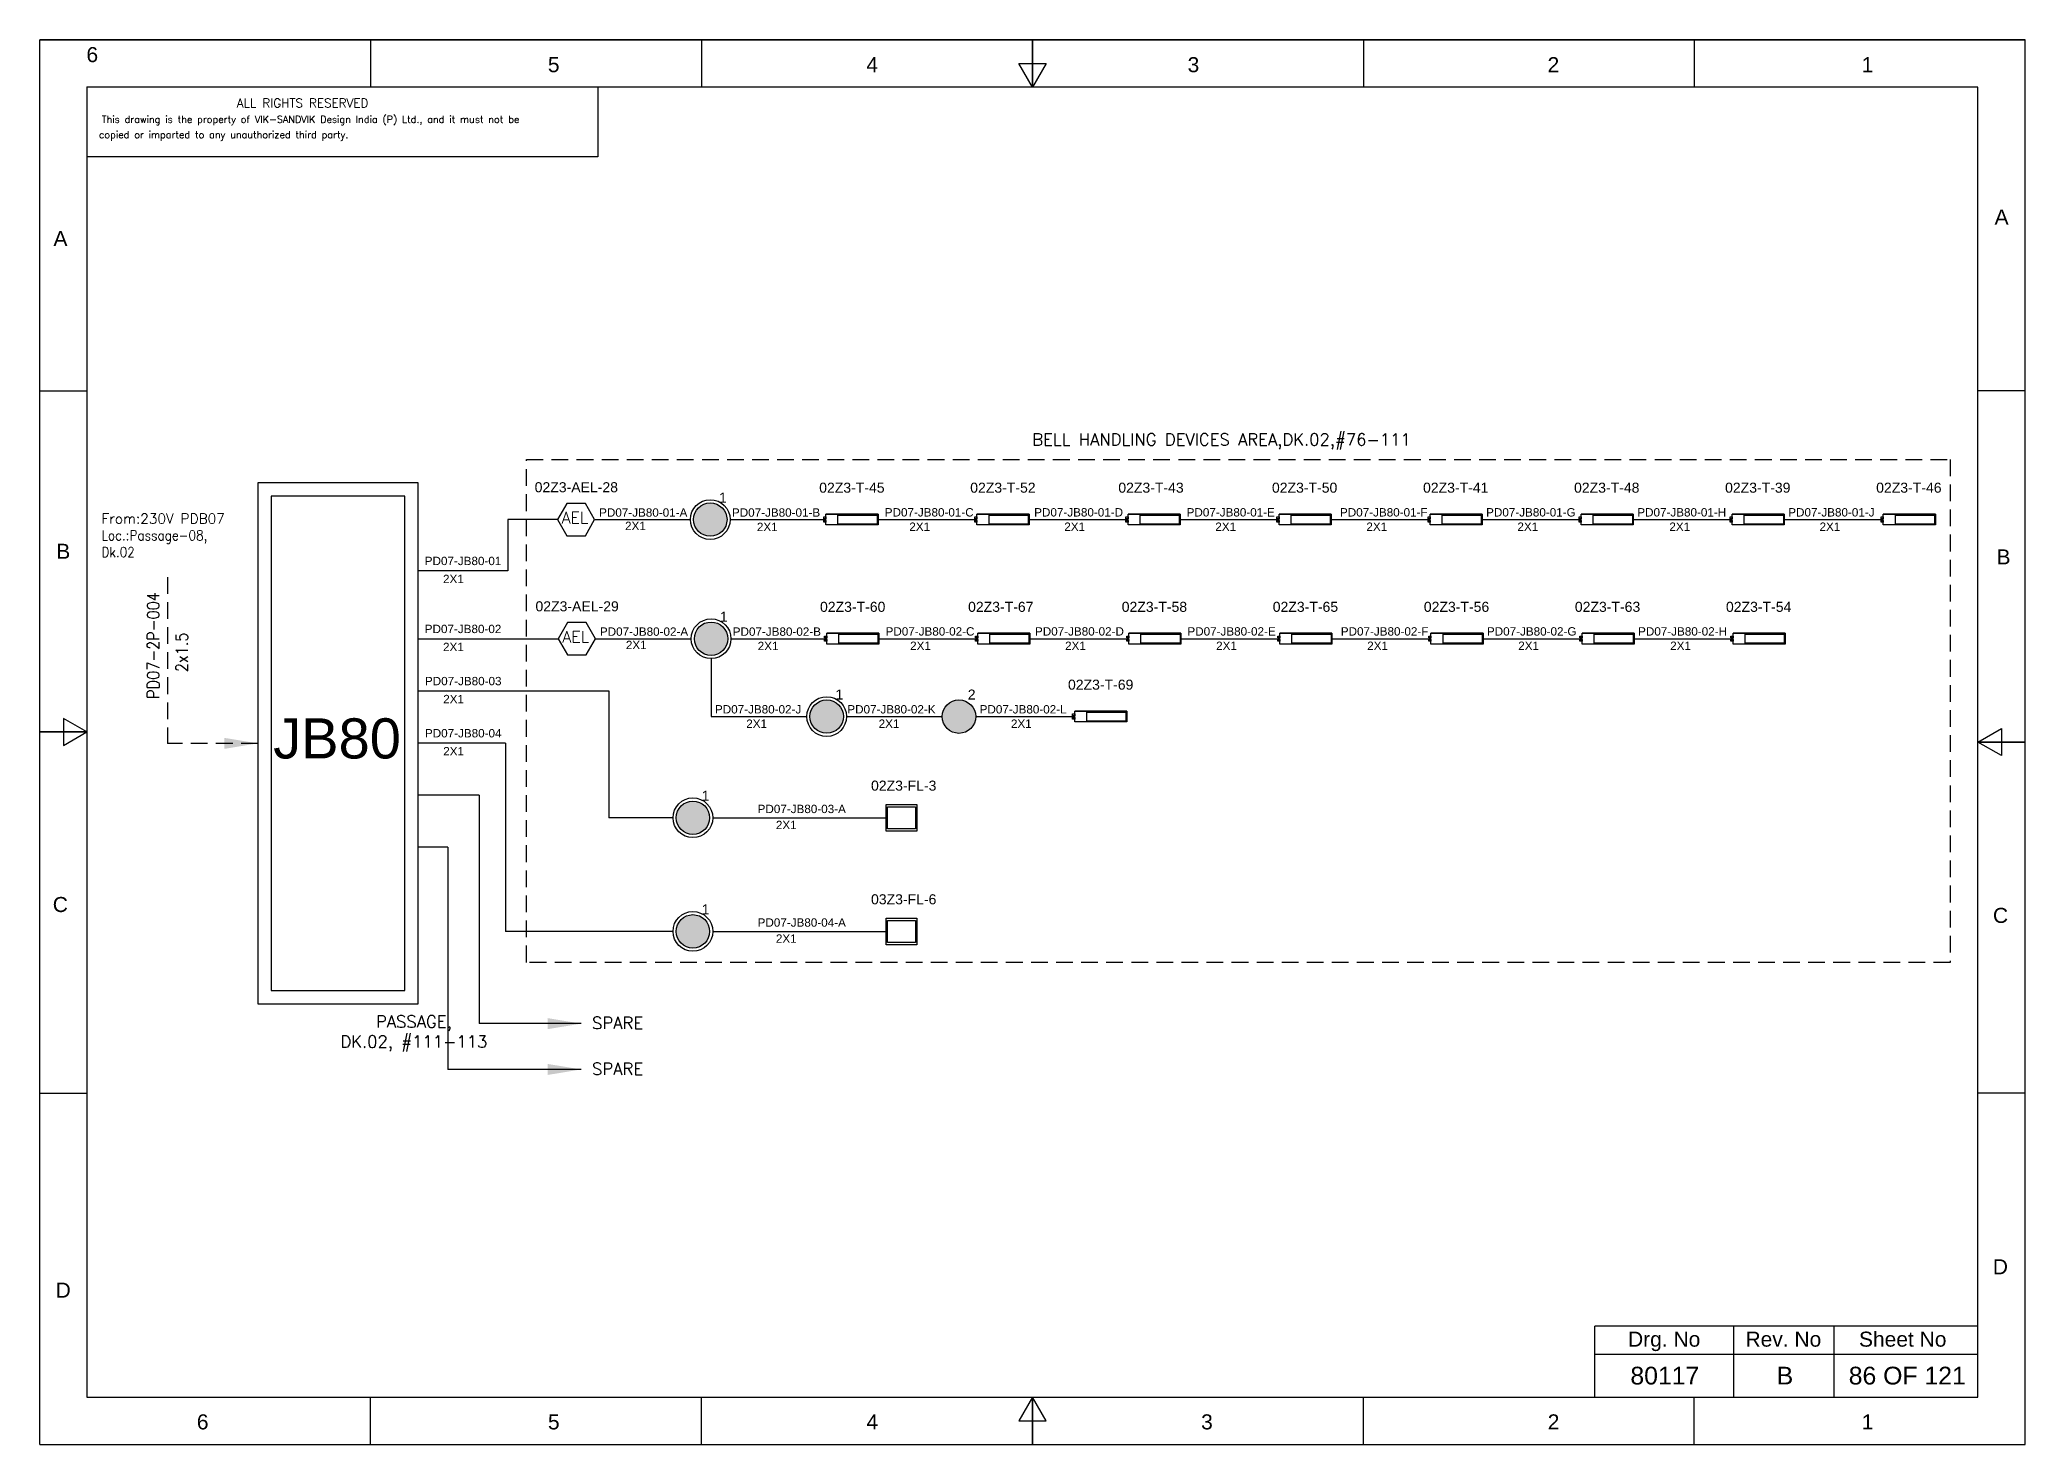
# Model space of a CAD drawing. Header units: inches. Extents: x -3311 to 1429, y -713 to 2436.
# Drawn here: x -2320.5 to -2023.5, y 98.9 to 309 of the extents above; entities that cross this region are included whole.
import ezdxf
from ezdxf.enums import TextEntityAlignment as Align

# ---------------------------------------------------------------- set-up
doc = ezdxf.new("R2010")
doc.units = ezdxf.units.IN
doc.linetypes.add('HIDDEN', pattern=[0.375, 0.25, -0.125])
doc.linetypes.add('SOLID', pattern=[0])
for name, color, linetype, lineweight in [('ELEC_TXT-025', 1, 'Continuous', 25), ('HEL-025', 1, 'Continuous', 25), ('HEL-035', 2, 'Continuous', 35)]:
    doc.layers.add(name, color=color, linetype=linetype, lineweight=lineweight)
doc.layers.add('LINE', color=3, linetype='SOLID')
doc.styles.add('_NORMAL', font='arial.ttf')
doc.styles.add('ROMANS', font='simplex.shx', dxfattribs={"width": 0.88})
doc.styles.get("Standard").update_dxf_attribs({"font": 'arial.ttf'})
doc.dimstyles.get("Standard").update_dxf_attribs({"dimtxt": 0.18, "dimasz": 0.18, "dimexe": 0.18, "dimexo": 0.0625, "dimgap": 0.09, "dimtad": 0, "dimtih": 1, "dimtoh": 1, "dimdec": 4, "dimzin": 0, "dimdsep": 46, "dimtxsty": 'Standard', "dimcen": 0.09, "dimadec": 0, "dimazin": 0, "dimtfac": 1, "dimtdec": 4, "dimtofl": 0, "dimtmove": 0, "dimatfit": 3, "dimfxl": 1, "dimtolj": 1, "dimtzin": 0, "dimarcsym": 0})

msp = doc.modelspace()

# ---------------------------------------------------------------- texts
at = {"color": 7}
for s, p in [('PD07-JB80-01-A', (-2236.83, 237.67, 0.03)), ('PD07-JB80-01-B', (-2216.96, 237.67, 0.05)), ('PD07-JB80-01-C', (-2194.1, 237.7, 0.11)), ('PD07-JB80-01-D', (-2171.75, 237.7, 0.14)), ('PD07-JB80-01-E', (-2148.95, 237.7, 0.16)), ('PD07-JB80-01-F', (-2126.01, 237.7, 0.19)), ('PD07-JB80-01-G', (-2104.15, 237.7, 0.19)), ('PD07-JB80-01-H', (-2081.54, 237.7, 0.19)), ('PD07-JB80-01-J', (-2058.96, 237.7, 0.19)), ('2X1', (-2232.95, 235.67)), ('2X1', (-2213.23, 235.52)), ('2X1', (-2190.43, 235.55, 0.03)), ('2X1', (-2167.25, 235.55, 0.03)), ('2X1', (-2144.66, 235.55, 0.03)), ('2X1', (-2122.06, 235.55, 0.03)), ('2X1', (-2099.47, 235.55, 0.03)), ('2X1', (-2076.74, 235.55, 0.03)), ('2X1', (-2054.28, 235.55, 0.03)), ('PD07-JB80-01', (-2262.91, 230.43)), ('2X1', (-2260.18, 227.74)), ('PD07-JB80-02', (-2262.91, 220.26)), ('PD07-JB80-02-A', (-2236.71, 219.86, 0.03)), ('PD07-JB80-02-B', (-2216.84, 219.86, 0.05)), ('PD07-JB80-02-C', (-2193.98, 219.89, 0.11)), ('PD07-JB80-02-D', (-2171.63, 219.89, 0.14)), ('PD07-JB80-02-E', (-2148.83, 219.89, 0.16)), ('PD07-JB80-02-F', (-2125.89, 219.89, 0.19)), ('PD07-JB80-02-G', (-2104.03, 219.89, 0.19)), ('PD07-JB80-02-H', (-2081.42, 219.89, 0.19)), ('2X1', (-2260.18, 217.57)), ('2X1', (-2232.83, 217.86)), ('2X1', (-2213.11, 217.71)), ('2X1', (-2190.31, 217.74, 0.03)), ('2X1', (-2167.13, 217.74, 0.03)), ('2X1', (-2144.54, 217.74, 0.03)), ('2X1', (-2121.94, 217.74, 0.03)), ('2X1', (-2099.35, 217.74, 0.03)), ('2X1', (-2076.62, 217.74, 0.03)), ('PD07-JB80-03', (-2262.88, 212.46)), ('2X1', (-2260.15, 209.77)), ('PD07-JB80-02-J', (-2219.5, 208.24, 0.16)), ('PD07-JB80-02-K', (-2199.7, 208.24, 0.16)), ('PD07-JB80-02-L', (-2179.91, 208.24, 0.16)), ('PD07-JB80-04', (-2262.88, 204.66)), ('2X1', (-2214.82, 206.09)), ('2X1', (-2195.02, 206.09)), ('2X1', (-2175.23, 206.09)), ('2X1', (-2260.15, 201.97)), ('PD07-JB80-03-A', (-2213.12, 193.34, 0.08)), ('2X1', (-2210.39, 190.94)), ('PD07-JB80-04-A', (-2213.12, 176.35, 0.08)), ('2X1', (-2210.39, 173.95))]:
    msp.add_text(s, height=1.25, dxfattribs=at).set_placement(p)
at = {"color": 7, "lineweight": 30}
msp.add_text('JB80', height=6, dxfattribs=at).set_placement((-2276.03, 204.51), align=Align.MIDDLE_CENTER)
at = {"color": 7}
for s, height, p in [('Sheet No', 2.246, (-2041.84, 114.66)), ('Drg. No', 2.246, (-2077.52, 114.66)), ('Rev. No', 2.246, (-2059.69, 114.66)), ('80117', 2.653, (-2077.42, 109.21)), ('B', 2.65, (-2059.45, 109.21)), ('86 OF 121', 2.653, (-2041.16, 109.21))]:
    msp.add_text(s, height=height, dxfattribs=at).set_placement(p, align=Align.MIDDLE_CENTER)
at = {"color": 7, "char_height": 1.8, "attachment_point": 1, "style": '_NORMAL'}
for s, insert, width in [('{\\Fromans|c0;\\C2;BELL HANDLING DEVICES AREA,DK.02,#76-111}', (-2172.04, 250.12, 0.22), 74.3987), ('{\\Fromans|c0;\\C2;SPARE}', (-2237.89, 162.85), 8.1658), ('{\\Fromans|c0;\\C2;SPARE}', (-2237.89, 155.99), 8.1658)]:
    msp.add_mtext(s, dxfattribs=dict(at, insert=insert, width=width))
at = {"color": 7, "insert": (-2311.26, 238.13), "char_height": 1.5, "width": 36.8884, "attachment_point": 1}
msp.add_mtext('{\\Fromans|c0;\\C2;From:230V PDB07 \\P\\Fsimplex|c0;\\W0.88;Loc.:Passage-08,      \\PDk.02}', dxfattribs=at)
at = {"color": 7, "insert": (-2304.42, 210.43), "char_height": 1.8, "width": 17.1296, "attachment_point": 1, "rotation": 90, "style": '_NORMAL'}
msp.add_mtext('{\\Fromans|c0;\\W0.88;PD07-2P-004}', dxfattribs=at)
at = {"color": 7, "insert": (-2300.15, 214.43), "char_height": 1.8, "attachment_point": 1, "rotation": 90, "style": '_NORMAL'}
msp.add_mtext('{\\Fsimplex|c0;\\W0.88;2x1.5}', dxfattribs=at)
at = {"color": 7, "insert": (-2275.53, 163.06), "char_height": 1.8, "attachment_point": 1, "style": '_NORMAL'}
msp.add_mtext('\\pxqc;{\\Fromans|c0;\\C2;PASSAGE, \\PDK.02, #111-113}', dxfattribs=at)

# ---------------------------------------------------------------- blocks, each defined once
blk = doc.blocks.new('fr')
at = {"color": 7, "linetype": 'Continuous'}
for p, q in [((33763.99, 4500.4), (33466.99, 4500.4)), ((33466.99, 4500.4), (33763.99, 4500.4)), ((33466.99, 4290.33), (33466.99, 4500.4)), ((33516.49, 4500.4), (33516.49, 4493.33)), ((33565.99, 4500.4), (33565.99, 4493.33)), ((33615.49, 4500.4), (33615.49, 4493.33)), ((33615.49, 4493.33), (33615.49, 4500.4)), ((33615.49, 4500.4), (33615.49, 4493.33)), ((33664.99, 4500.4), (33664.99, 4493.33)), ((33714.49, 4500.4), (33714.49, 4493.33)), ((33763.99, 4290.33), (33763.99, 4500.4)), ((33763.99, 4290.33), (33763.99, 4500.4)), ((33615.49, 4493.33), (33613.45, 4496.87)), ((33613.45, 4496.87), (33617.53, 4496.87)), ((33617.53, 4496.87), (33615.49, 4493.33)), ((33756.92, 4493.33), (33474.06, 4493.33)), ((33474.06, 4493.33), (33474.06, 4297.41)), ((33756.92, 4297.41), (33756.92, 4493.33)), ((33466.99, 4447.89), (33474.06, 4447.89)), ((33763.99, 4447.89), (33756.92, 4447.89)), ((33474.06, 4396.87), (33470.53, 4398.91)), ((33470.53, 4398.91), (33470.53, 4394.83)), ((33466.99, 4396.87), (33474.06, 4396.87)), ((33474.06, 4396.87), (33466.99, 4396.87)), ((33466.99, 4396.87), (33474.06, 4396.87)), ((33470.53, 4394.83), (33474.06, 4396.87)), ((33756.92, 4395.37), (33760.45, 4397.41)), ((33760.45, 4397.41), (33760.45, 4393.33)), ((33763.99, 4395.37), (33756.92, 4395.37)), ((33760.45, 4393.33), (33756.92, 4395.37)), ((33756.92, 4395.37), (33763.99, 4395.37)), ((33763.99, 4395.37), (33756.92, 4395.37)), ((33466.99, 4342.85), (33474.06, 4342.85)), ((33763.99, 4342.85), (33756.92, 4342.85)), ((33474.06, 4297.41), (33756.92, 4297.41)), ((33516.49, 4290.33), (33516.49, 4297.41)), ((33565.99, 4290.33), (33565.99, 4297.41)), ((33615.49, 4297.41), (33613.45, 4293.87)), ((33615.49, 4290.33), (33615.49, 4297.41)), ((33617.53, 4293.87), (33615.49, 4297.41)), ((33615.49, 4297.41), (33615.49, 4290.33)), ((33615.49, 4290.33), (33615.49, 4297.41)), ((33664.99, 4290.33), (33664.99, 4297.41)), ((33714.49, 4290.33), (33714.49, 4297.41)), ((33613.45, 4293.87), (33617.53, 4293.87)), ((33466.99, 4290.33), (33763.99, 4290.33)), ((33466.99, 4290.33), (33763.99, 4290.33))]:
    blk.add_line(p, q, dxfattribs=at)
at = {"color": 7, "style": '_NORMAL'}
for s, p in [('6', (33474.86, 4498.18)), ('5', (33543.88, 4496.68)), ('4', (33591.52, 4496.68)), ('3', (33639.57, 4496.68)), ('2', (33693.41, 4496.68)), ('1', (33740.39, 4496.68)), ('A', (33760.45, 4473.88)), ('A', (33470.1, 4470.68)), ('B', (33470.52, 4423.9)), ('B', (33760.74, 4423.06)), ('C', (33470.08, 4371.07)), ('C', (33760.29, 4369.44)), ('D', (33760.27, 4316.89)), ('D', (33470.51, 4313.39)), ('6', (33491.37, 4293.69)), ('5', (33543.89, 4293.69)), ('4', (33591.53, 4293.69)), ('3', (33641.59, 4293.69)), ('2', (33693.43, 4293.69)), ('1', (33740.41, 4293.69))]:
    blk.add_text(s, height=2.25, dxfattribs=at).set_placement(p, align=Align.MIDDLE_CENTER)
blk = doc.blocks.new('A$C4BAD7D21')
at = {"layer": 'HEL-025'}
blk.add_lwpolyline([(-34000, 0), (-34000, 2086), (-18714, 2086), (-18714, 0)], close=True, dxfattribs=at)
at = {"layer": 'HEL-025', "style": 'ROMANS'}
for s, p in [('This drawing is the property of VIK-SANDVIK Design India (P) Ltd., and it must not be', (-33558, 1016)), (' copied or imparted to any unauthorized third party.', (-33785, 550))]:
    blk.add_text(s, height=210, dxfattribs=at).set_placement(p)
at = {"layer": 'HEL-035', "style": 'ROMANS'}
blk.add_text('     ALL RIGHTS RESERVED', height=262.5, dxfattribs=at).set_placement((-30497, 1476))
blk = doc.blocks.new('FIXED_KEY_SWITCH')
h = blk.add_hatch(color=1)
h.dxf.hatch_style = 1
edge = h.paths.add_edge_path()
edge.add_arc((848.13, 1737.46), 2.5, 0, 360)
at = {"color": 1}
blk.add_circle((848.13, 1737.46), 2.5, dxfattribs=at)
at = {"color": 7, "insert": (849.44, 1741.5), "char_height": 1.5, "attachment_point": 1, "style": '_NORMAL'}
blk.add_mtext_dynamic_manual_height_columns('1', width=1.5, gutter_width=7.5, heights=[0], dxfattribs=at)
blk = doc.blocks.new('SWT')
blk.add_blockref('FIXED_KEY_SWITCH', (0, 0))
blk.add_attdef('TAG_NO', (844.55, 1741.11), '', height=1.5)
blk = doc.blocks.new('2A')
at = {"color": 7, "lineweight": -3, "ltscale": 2.5}
blk.add_line((790.02, 1997.62, -0.03), (782.23, 1997.62, -0.03), dxfattribs=at)
at = {"color": 7, "lineweight": -3, "ltscale": 2.5, "elevation": -0.03}
for points in [[(781.91, 1997.21), (782.23, 1997.21), (782.23, 1996.94), (781.91, 1996.94)], [(781.91, 1996.7), (782.23, 1996.7), (782.23, 1996.44), (781.91, 1996.44)], [(782.23, 1997.62), (790.02, 1997.62), (790.02, 1996.02), (782.23, 1996.02)], [(784.03, 1997.5), (789.88, 1997.5), (789.88, 1996.14), (784.03, 1996.14)]]:
    blk.add_lwpolyline(points, close=True, dxfattribs=at)
blk = doc.blocks.new('LED TUBE LIGHT 30W')
blk.add_blockref('2A', (179.91, -357.89))
blk.add_attdef('TAG_NO.', (962.52, 1642.97), '', height=1.5)
blk = doc.blocks.new('AEL')
at = {"color": 4}
blk.add_lwpolyline([(989.98, -190.09), (992.75, -190.09), (994.14, -187.69), (992.75, -185.28), (989.98, -185.28), (988.59, -187.69)], close=True, dxfattribs=at)
at = {"color": 4, "style": 'ROMANS'}
blk.add_text('AEL', height=1.725, dxfattribs=at).set_placement((989.2, -188.27))
blk = doc.blocks.new('AEL_L')
blk.add_blockref('AEL', (0, 0))
blk.add_attdef('TAG_NO', (986.55, -183.59), '', height=1.5)
blk = doc.blocks.new('13')
for points in [[(436.88, 1959.44), (441.46, 1959.44), (441.46, 1955.44), (436.88, 1955.44)], [(437.07, 1959.08), (441.26, 1959.08), (441.26, 1955.8), (437.07, 1955.8)]]:
    blk.add_lwpolyline(points, close=True)
blk = doc.blocks.new('LED FLOOD LIGHT 100W')
blk.add_blockref('13', (5123.55, -712.19))
blk.add_attdef('TAG_NO', (5558.98, 1249.67), '', height=1.5)
blk = doc.blocks.new('RHS_SWITCH')
h = blk.add_hatch(color=1)
h.dxf.hatch_style = 1
edge = h.paths.add_edge_path()
edge.add_arc((2068.03, 3653.6), 2, 0, 360)
at = {"color": 1}
blk.add_circle((2068.03, 3653.6), 2, dxfattribs=at)
at = {"color": 7, "insert": (2069.08, 3656.84), "char_height": 1.2, "attachment_point": 1, "style": '_NORMAL'}
blk.add_mtext_dynamic_manual_height_columns('2', width=1.5, gutter_width=7.5, heights=[0], dxfattribs=at)

# ---------------------------------------------------------------- linework, layer by layer
for p, q in [((-2250.48, 237.24), (-2250.48, 229.59)), ((-2243.05, 237.24), (-2250.48, 237.24)), ((-2235.37, 211.62), (-2235.37, 192.64)), ((-2250.83, 203.82), (-2263.89, 203.82)), ((-2250.83, 203.82), (-2250.83, 175.65)), ((-2254.79, 196.02), (-2263.89, 196.02)), ((-2254.79, 196.02), (-2254.79, 161.85)), ((-2225.77, 192.64), (-2235.37, 192.64)), ((-2259.47, 188.22), (-2263.89, 188.22)), ((-2259.47, 188.22), (-2259.47, 155)), ((-2225.77, 175.65), (-2250.83, 175.65))]:
    msp.add_line(p, q)
at = {"color": 7, "linetype": 'Continuous'}
for p, q in [((-2030.58, 116.61), (-2087.9, 116.61)), ((-2087.9, 106.01), (-2087.9, 116.61)), ((-2067.12, 106.01), (-2067.12, 116.61)), ((-2052.11, 106.01), (-2052.11, 116.61)), ((-2087.9, 112.42), (-2030.58, 112.42))]:
    msp.add_line(p, q, dxfattribs=at)
at = {"linetype": 'HIDDEN', "ltscale": 10}
msp.add_lwpolyline([(-2247.69, 246.24), (-2034.72, 246.24), (-2034.72, 171.02), (-2247.69, 171.02)], close=True, dxfattribs=at)
for points in [[(-2263.89, 242.72), (-2287.89, 242.72), (-2287.89, 164.82), (-2263.89, 164.82)], [(-2265.89, 240.72), (-2285.89, 240.72), (-2285.89, 166.82), (-2265.89, 166.82)]]:
    msp.add_lwpolyline(points, close=True)
msp.add_lwpolyline([(-2301.37, 228.65), (-2301.37, 203.77)], dxfattribs=at)
at = {"layer": 'LINE', "color": 0}
for p, q in [((-2237.5, 237.24), (-2223.18, 237.24)), ((-2217.23, 237.24, 0.03), (-2202.91, 237.24, 0.03)), ((-2195.11, 237.24, 0.03), (-2180.31, 237.24, 0.03)), ((-2172.52, 237.24, 0.03), (-2157.72, 237.24, 0.03)), ((-2149.92, 237.24, 0.03), (-2135.13, 237.24, 0.03)), ((-2127.33, 237.24, 0.03), (-2112.53, 237.24, 0.03)), ((-2104.73, 237.24, 0.03), (-2089.94, 237.24, 0.03)), ((-2082.14, 237.24, 0.03), (-2067.34, 237.24, 0.03)), ((-2059.55, 237.24, 0.03), (-2044.75, 237.24, 0.03)), ((-2250.48, 229.59), (-2263.89, 229.59)), ((-2263.89, 219.42), (-2242.93, 219.42)), ((-2237.38, 219.42), (-2223.06, 219.42)), ((-2217.11, 219.42, 0.03), (-2202.79, 219.42, 0.03)), ((-2194.99, 219.42, 0.03), (-2180.19, 219.42, 0.03)), ((-2172.4, 219.42, 0.03), (-2157.6, 219.42, 0.03)), ((-2149.8, 219.42, 0.03), (-2135.01, 219.42, 0.03)), ((-2127.21, 219.42, 0.03), (-2112.41, 219.42, 0.03)), ((-2104.61, 219.42, 0.03), (-2089.82, 219.42, 0.03)), ((-2082.02, 219.42, 0.03), (-2067.22, 219.42, 0.03)), ((-2220.08, 216.45), (-2220.08, 207.78)), ((-2263.86, 211.62), (-2235.37, 211.62)), ((-2220.08, 207.78), (-2205.76, 207.78)), ((-2199.81, 207.78), (-2185.49, 207.78)), ((-2180.49, 207.78), (-2165.7, 207.78)), ((-2219.83, 192.64), (-2193.87, 192.64)), ((-2219.83, 175.65), (-2193.87, 175.65))]:
    msp.add_line(p, q, dxfattribs=at)
for centre in [(-2220.2, 237.24), (-2220.08, 219.42), (-2202.79, 207.78), (-2222.8, 192.64), (-2222.8, 175.65)]:
    msp.add_circle(centre, 2.97, dxfattribs=at)

# ---------------------------------------------------------------- block references
for name, p in [('fr', (-35787.5, -4191.4)), ('SWT', (-3068.33, -1500.22)), ('SWT', (-3068.21, -1518.04)), ('SWT', (-3050.92, -1529.68)), ('SWT', (-3070.93, -1544.82)), ('SWT', (-3070.93, -1561.81))]:
    msp.add_blockref(name, p)
ref = msp.add_blockref('AEL_L', (-3231.64, 424.92))
ref.add_attrib('TAG_NO', '02Z3-AEL-28', (-2246.47, 241.33), dxfattribs={"color": 4, "height": 1.5})
ref = msp.add_blockref('LED TUBE LIGHT 30W', (-3165.04, -1401.69, 0.05))
ref.add_attrib('TAG_NO.', '02Z3-T-45', (-2203.91, 241.26, 0.05), dxfattribs={"height": 1.5})
ref = msp.add_blockref('LED TUBE LIGHT 30W', (-3142.45, -1401.69, 0.05))
ref.add_attrib('TAG_NO.', '02Z3-T-52', (-2181.32, 241.26, 0.05), dxfattribs={"height": 1.5})
ref = msp.add_blockref('LED TUBE LIGHT 30W', (-3119.85, -1401.69, 0.05))
ref.add_attrib('TAG_NO.', '02Z3-T-43', (-2159.17, 241.26, 0.05), dxfattribs={"height": 1.5})
ref = msp.add_blockref('LED TUBE LIGHT 30W', (-3097.26, -1401.69, 0.05))
ref.add_attrib('TAG_NO.', '02Z3-T-50', (-2136.19, 241.26, 0.05), dxfattribs={"height": 1.5})
ref = msp.add_blockref('LED TUBE LIGHT 30W', (-3074.66, -1401.69, 0.05))
ref.add_attrib('TAG_NO.', '02Z3-T-41', (-2113.59, 241.26, 0.05), dxfattribs={"height": 1.5})
ref = msp.add_blockref('LED TUBE LIGHT 30W', (-3052.07, -1401.69, 0.05))
ref.add_attrib('TAG_NO.', '02Z3-T-48', (-2091, 241.26, 0.05), dxfattribs={"height": 1.5})
ref = msp.add_blockref('LED TUBE LIGHT 30W', (-3029.48, -1401.69, 0.05))
ref.add_attrib('TAG_NO.', '02Z3-T-39', (-2068.41, 241.26, 0.05), dxfattribs={"height": 1.5})
ref = msp.add_blockref('LED TUBE LIGHT 30W', (-3006.88, -1401.69, 0.05))
ref.add_attrib('TAG_NO.', '02Z3-T-46', (-2045.81, 241.26, 0.05), dxfattribs={"height": 1.5})
ref = msp.add_blockref('AEL_L', (-3231.52, 407.11))
ref.add_attrib('TAG_NO', '02Z3-AEL-29', (-2246.35, 223.52), dxfattribs={"color": 4, "height": 1.5})
ref = msp.add_blockref('LED TUBE LIGHT 30W', (-3164.92, -1419.5, 0.05))
ref.add_attrib('TAG_NO.', '02Z3-T-60', (-2203.79, 223.44, 0.05), dxfattribs={"height": 1.5})
ref = msp.add_blockref('LED TUBE LIGHT 30W', (-3142.33, -1419.5, 0.05))
ref.add_attrib('TAG_NO.', '02Z3-T-67', (-2181.64, 223.44, 0.05), dxfattribs={"height": 1.5})
ref = msp.add_blockref('LED TUBE LIGHT 30W', (-3119.73, -1419.5, 0.05))
ref.add_attrib('TAG_NO.', '02Z3-T-58', (-2158.66, 223.44, 0.05), dxfattribs={"height": 1.5})
ref = msp.add_blockref('LED TUBE LIGHT 30W', (-3097.14, -1419.5, 0.05))
ref.add_attrib('TAG_NO.', '02Z3-T-65', (-2136.07, 223.44, 0.05), dxfattribs={"height": 1.5})
ref = msp.add_blockref('LED TUBE LIGHT 30W', (-3074.54, -1419.5, 0.05))
ref.add_attrib('TAG_NO.', '02Z3-T-56', (-2113.47, 223.44, 0.05), dxfattribs={"height": 1.5})
ref = msp.add_blockref('LED TUBE LIGHT 30W', (-3051.95, -1419.5, 0.05))
ref.add_attrib('TAG_NO.', '02Z3-T-63', (-2090.88, 223.44, 0.05), dxfattribs={"height": 1.5})
ref = msp.add_blockref('LED TUBE LIGHT 30W', (-3029.35, -1419.5, 0.05))
ref.add_attrib('TAG_NO.', '02Z3-T-54', (-2068.28, 223.44, 0.05), dxfattribs={"height": 1.5})
ref = msp.add_blockref('LED TUBE LIGHT 30W', (-3127.83, -1431.15, 0.03))
ref.add_attrib('TAG_NO.', '02Z3-T-69', (-2166.7, 211.8, 0.03), dxfattribs={"height": 1.5})
ref = msp.add_blockref('LED FLOOD LIGHT 100W', (-7754.3, -1052.61))
ref.add_attrib('TAG_NO', '02Z3-FL-3', (-2196.16, 196.7), dxfattribs={"height": 1.5})
ref = msp.add_blockref('LED FLOOD LIGHT 100W', (-7754.3, -1069.6))
ref.add_attrib('TAG_NO', '03Z3-FL-6', (-2196.16, 179.7), dxfattribs={"height": 1.5})
at = {"layer": 'ELEC_TXT-025', "color": 0, "xscale": 0.005, "yscale": 0.005, "zscale": 0.005}
msp.add_blockref('A$C4BAD7D21', (-2143.43, 291.51), dxfattribs=at)
at = {"layer": 'LINE', "color": 7, "xscale": 1.25, "yscale": 1.25, "zscale": 1.25}
msp.add_blockref('RHS_SWITCH', (-4768.04, -4359.23), dxfattribs=at)

msp.set_redraw_order([(e.dxf.handle, doc.entitydb.next_handle()) for e in msp.query("TEXT MTEXT ATTDEF DIMENSION ARC_DIMENSION")])  # texts and dimensions are drawn at this point

# ---------------------------------------------------------------- leaders
at = {"linetype": 'HIDDEN', "ltscale": 10}
msp.add_leader([(-2287.89, 203.77), (-2301.37, 203.77)], dimstyle='Standard', override={"dimasz": 5, "dimarcsym": 1}, dxfattribs=at)
for points in [[(-2239.51, 161.85), (-2254.79, 161.85)], [(-2239.51, 155), (-2259.47, 155)]]:
    msp.add_leader(points, dimstyle='Standard', override={"dimasz": 5, "dimarcsym": 1})

doc.saveas('drawing.dxf')
